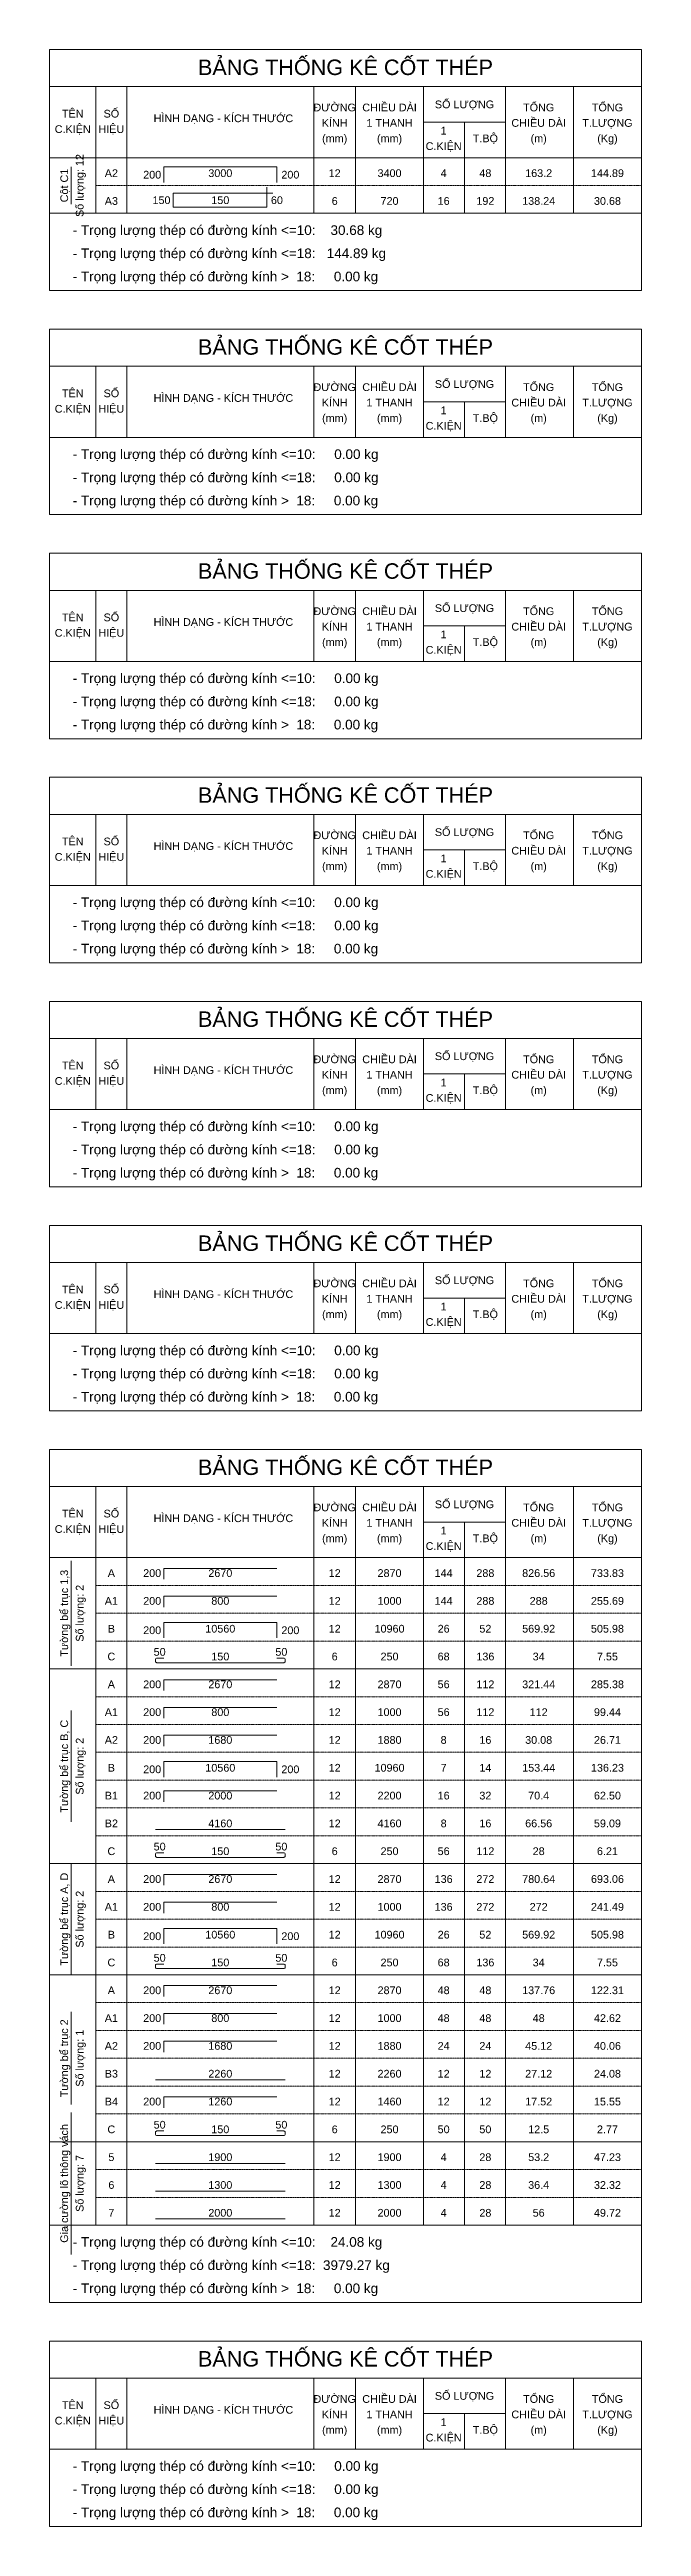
# Model space of a CAD drawing. Header units: inches. Extents: x 0 to 9575, y -312725 to -243725.
# Drawn here: x 0 to 9575, y -312725 to -272650 of the extents above; entities that cross this region are included whole.
import ezdxf
from ezdxf.enums import TextEntityAlignment as Align

# ---------------------------------------------------------------- set-up
doc = ezdxf.new("R2010")
doc.units = ezdxf.units.IN
doc.header["$MEASUREMENT"] = 0
doc.linetypes.add('HIDDENX2', pattern=[0.75, 0.5, -0.25])
for name, color, linetype, lineweight in [('Bao', 2, 'Continuous', 0), ('NetMo', 9, 'HIDDENX2', 0), ('Steel', 4, 'Continuous', 0), ('Text', 2, 'Continuous', 0), ('TextThep', 7, 'Continuous', 0)]:
    doc.layers.add(name, color=color, linetype=linetype, lineweight=lineweight)
doc.styles.add('Hoa', font='micross.ttf')
doc.styles.add('Thuong', font='micross.ttf')

msp = doc.modelspace()

# ---------------------------------------------------------------- texts
at = {"layer": 'Text', "color": 4, "style": 'Hoa'}
for p in [(4787.5, -273062.5), (4787.5, -277587.5), (4787.5, -281212.5), (4787.5, -284837.5), (4787.5, -288462.5), (4787.5, -292087.5), (4787.5, -295712.5), (4787.5, -310137.5)]:
    msp.add_text('BẢNG THỐNG KÊ CỐT THÉP', height=250, dxfattribs=at).set_placement(p, align=Align.CENTER)
at = {"layer": 'Text'}
for s, style, p in [('TÊN', 'Hoa', (375, -273750)), ('SỐ', 'Hoa', (1000, -273750)), ('HÌNH DẠNG - KÍCH THƯỚC', 'Hoa', (2812.5, -273825)), ('ĐƯỜNG', 'Hoa', (4612.5, -273650)), ('CHIỀU DÀI', 'Hoa', (5500, -273650)), ('SỐ LƯỢNG', 'Hoa', (6712.5, -273600)), ('TỔNG', 'Hoa', (7912.5, -273650)), ('TỔNG', 'Hoa', (9025, -273650)), ('C.KIỆN', 'Hoa', (375, -274000)), ('HIỆU', 'Hoa', (1000, -274000)), ('KÍNH', 'Hoa', (4612.5, -273900)), ('(mm)', 'Thuong', (4612.5, -274150)), ('1 THANH', 'Hoa', (5500, -273900)), ('(mm)', 'Thuong', (5500, -274150)), ('1', 'Hoa', (6375, -274025)), ('T.BỘ', 'Hoa', (7050, -274150)), ('CHIỀU DÀI', 'Hoa', (7912.5, -273900)), ('(m)', 'Thuong', (7912.5, -274150)), ('T.LƯỢNG', 'Hoa', (9025, -273900)), ('(Kg)', 'Thuong', (9025, -274150)), ('C.KIỆN', 'Hoa', (6375, -274275)), ('TÊN', 'Hoa', (375, -278275)), ('SỐ', 'Hoa', (1000, -278275)), ('ĐƯỜNG', 'Hoa', (4612.5, -278175)), ('CHIỀU DÀI', 'Hoa', (5500, -278175)), ('SỐ LƯỢNG', 'Hoa', (6712.5, -278125)), ('TỔNG', 'Hoa', (7912.5, -278175)), ('TỔNG', 'Hoa', (9025, -278175)), ('C.KIỆN', 'Hoa', (375, -278525)), ('HIỆU', 'Hoa', (1000, -278525)), ('HÌNH DẠNG - KÍCH THƯỚC', 'Hoa', (2812.5, -278350)), ('KÍNH', 'Hoa', (4612.5, -278425)), ('1 THANH', 'Hoa', (5500, -278425)), ('1', 'Hoa', (6375, -278550)), ('T.BỘ', 'Hoa', (7050, -278675)), ('CHIỀU DÀI', 'Hoa', (7912.5, -278425)), ('T.LƯỢNG', 'Hoa', (9025, -278425)), ('(mm)', 'Thuong', (4612.5, -278675)), ('(mm)', 'Thuong', (5500, -278675)), ('C.KIỆN', 'Hoa', (6375, -278800)), ('(m)', 'Thuong', (7912.5, -278675)), ('(Kg)', 'Thuong', (9025, -278675)), ('ĐƯỜNG', 'Hoa', (4612.5, -281800)), ('CHIỀU DÀI', 'Hoa', (5500, -281800)), ('SỐ LƯỢNG', 'Hoa', (6712.5, -281750)), ('TỔNG', 'Hoa', (7912.5, -281800)), ('TỔNG', 'Hoa', (9025, -281800)), ('C.KIỆN', 'Hoa', (375, -282150)), ('TÊN', 'Hoa', (375, -281900)), ('HIỆU', 'Hoa', (1000, -282150)), ('SỐ', 'Hoa', (1000, -281900)), ('HÌNH DẠNG - KÍCH THƯỚC', 'Hoa', (2812.5, -281975)), ('KÍNH', 'Hoa', (4612.5, -282050)), ('1 THANH', 'Hoa', (5500, -282050)), ('1', 'Hoa', (6375, -282175)), ('CHIỀU DÀI', 'Hoa', (7912.5, -282050)), ('T.LƯỢNG', 'Hoa', (9025, -282050)), ('(mm)', 'Thuong', (4612.5, -282300)), ('(mm)', 'Thuong', (5500, -282300)), ('C.KIỆN', 'Hoa', (6375, -282425)), ('T.BỘ', 'Hoa', (7050, -282300)), ('(m)', 'Thuong', (7912.5, -282300)), ('(Kg)', 'Thuong', (9025, -282300)), ('ĐƯỜNG', 'Hoa', (4612.5, -285425)), ('CHIỀU DÀI', 'Hoa', (5500, -285425)), ('SỐ LƯỢNG', 'Hoa', (6712.5, -285375)), ('TỔNG', 'Hoa', (7912.5, -285425)), ('TỔNG', 'Hoa', (9025, -285425)), ('C.KIỆN', 'Hoa', (375, -285775)), ('TÊN', 'Hoa', (375, -285525)), ('HIỆU', 'Hoa', (1000, -285775)), ('SỐ', 'Hoa', (1000, -285525)), ('HÌNH DẠNG - KÍCH THƯỚC', 'Hoa', (2812.5, -285600)), ('KÍNH', 'Hoa', (4612.5, -285675)), ('1 THANH', 'Hoa', (5500, -285675)), ('1', 'Hoa', (6375, -285800)), ('CHIỀU DÀI', 'Hoa', (7912.5, -285675)), ('T.LƯỢNG', 'Hoa', (9025, -285675)), ('(mm)', 'Thuong', (4612.5, -285925)), ('(mm)', 'Thuong', (5500, -285925)), ('C.KIỆN', 'Hoa', (6375, -286050)), ('T.BỘ', 'Hoa', (7050, -285925)), ('(m)', 'Thuong', (7912.5, -285925)), ('(Kg)', 'Thuong', (9025, -285925)), ('ĐƯỜNG', 'Hoa', (4612.5, -289050)), ('CHIỀU DÀI', 'Hoa', (5500, -289050)), ('SỐ LƯỢNG', 'Hoa', (6712.5, -289000)), ('TỔNG', 'Hoa', (7912.5, -289050)), ('TỔNG', 'Hoa', (9025, -289050)), ('C.KIỆN', 'Hoa', (375, -289400)), ('TÊN', 'Hoa', (375, -289150)), ('HIỆU', 'Hoa', (1000, -289400)), ('SỐ', 'Hoa', (1000, -289150)), ('HÌNH DẠNG - KÍCH THƯỚC', 'Hoa', (2812.5, -289225)), ('KÍNH', 'Hoa', (4612.5, -289300)), ('1 THANH', 'Hoa', (5500, -289300)), ('1', 'Hoa', (6375, -289425)), ('CHIỀU DÀI', 'Hoa', (7912.5, -289300)), ('T.LƯỢNG', 'Hoa', (9025, -289300)), ('(mm)', 'Thuong', (4612.5, -289550)), ('(mm)', 'Thuong', (5500, -289550)), ('C.KIỆN', 'Hoa', (6375, -289675)), ('T.BỘ', 'Hoa', (7050, -289550)), ('(m)', 'Thuong', (7912.5, -289550)), ('(Kg)', 'Thuong', (9025, -289550)), ('ĐƯỜNG', 'Hoa', (4612.5, -292675)), ('CHIỀU DÀI', 'Hoa', (5500, -292675)), ('SỐ LƯỢNG', 'Hoa', (6712.5, -292625)), ('TỔNG', 'Hoa', (7912.5, -292675)), ('TỔNG', 'Hoa', (9025, -292675)), ('C.KIỆN', 'Hoa', (375, -293025)), ('TÊN', 'Hoa', (375, -292775)), ('HIỆU', 'Hoa', (1000, -293025)), ('SỐ', 'Hoa', (1000, -292775)), ('HÌNH DẠNG - KÍCH THƯỚC', 'Hoa', (2812.5, -292850)), ('KÍNH', 'Hoa', (4612.5, -292925)), ('1 THANH', 'Hoa', (5500, -292925)), ('1', 'Hoa', (6375, -293050)), ('CHIỀU DÀI', 'Hoa', (7912.5, -292925)), ('T.LƯỢNG', 'Hoa', (9025, -292925)), ('(mm)', 'Thuong', (4612.5, -293175)), ('(mm)', 'Thuong', (5500, -293175)), ('C.KIỆN', 'Hoa', (6375, -293300)), ('T.BỘ', 'Hoa', (7050, -293175)), ('(m)', 'Thuong', (7912.5, -293175)), ('(Kg)', 'Thuong', (9025, -293175)), ('ĐƯỜNG', 'Hoa', (4612.5, -296300)), ('CHIỀU DÀI', 'Hoa', (5500, -296300)), ('SỐ LƯỢNG', 'Hoa', (6712.5, -296250)), ('TỔNG', 'Hoa', (7912.5, -296300)), ('TỔNG', 'Hoa', (9025, -296300)), ('C.KIỆN', 'Hoa', (375, -296650)), ('TÊN', 'Hoa', (375, -296400)), ('HIỆU', 'Hoa', (1000, -296650)), ('SỐ', 'Hoa', (1000, -296400)), ('HÌNH DẠNG - KÍCH THƯỚC', 'Hoa', (2812.5, -296475)), ('KÍNH', 'Hoa', (4612.5, -296550)), ('1 THANH', 'Hoa', (5500, -296550)), ('1', 'Hoa', (6375, -296675)), ('CHIỀU DÀI', 'Hoa', (7912.5, -296550)), ('T.LƯỢNG', 'Hoa', (9025, -296550)), ('(mm)', 'Thuong', (4612.5, -296800)), ('(mm)', 'Thuong', (5500, -296800)), ('C.KIỆN', 'Hoa', (6375, -296925)), ('T.BỘ', 'Hoa', (7050, -296800)), ('(m)', 'Thuong', (7912.5, -296800)), ('(Kg)', 'Thuong', (9025, -296800)), ('ĐƯỜNG', 'Hoa', (4612.5, -310725)), ('CHIỀU DÀI', 'Hoa', (5500, -310725)), ('SỐ LƯỢNG', 'Hoa', (6712.5, -310675)), ('TỔNG', 'Hoa', (7912.5, -310725)), ('TỔNG', 'Hoa', (9025, -310725)), ('C.KIỆN', 'Hoa', (375, -311075)), ('TÊN', 'Hoa', (375, -310825)), ('HIỆU', 'Hoa', (1000, -311075)), ('SỐ', 'Hoa', (1000, -310825)), ('HÌNH DẠNG - KÍCH THƯỚC', 'Hoa', (2812.5, -310900)), ('KÍNH', 'Hoa', (4612.5, -310975)), ('1 THANH', 'Hoa', (5500, -310975)), ('1', 'Hoa', (6375, -311100)), ('CHIỀU DÀI', 'Hoa', (7912.5, -310975)), ('T.LƯỢNG', 'Hoa', (9025, -310975)), ('(mm)', 'Thuong', (4612.5, -311225)), ('(mm)', 'Thuong', (5500, -311225)), ('C.KIỆN', 'Hoa', (6375, -311350)), ('T.BỘ', 'Hoa', (7050, -311225)), ('(m)', 'Thuong', (7912.5, -311225)), ('(Kg)', 'Thuong', (9025, -311225))]:
    msp.add_text(s, height=125, dxfattribs=dict(at, style=style)).set_placement(p, align=Align.CENTER)
at = {"layer": 'Text', "style": 'Hoa'}
for s, p in [('Số lượng: 12', (550, -274850)), ('Cột C1', (300, -274850)), ('Tường bể trục 1,3', (300, -297950)), ('Số lượng: 2', (550, -297950)), ('Tường bể trục B, C', (300, -300425)), ('Số lượng: 2', (550, -300425)), ('Tường bể trục A, D', (300, -302900)), ('Số lượng: 2', (550, -302900)), ('Tường bể trục 2', (300, -305150)), ('Số lượng: 1', (550, -305150)), ('Gia cường lõ thông vách', (300, -307175)), ('Số lượng: 7', (550, -307175))]:
    msp.add_text(s, height=125, rotation=90.00021, dxfattribs=at).set_placement(p, align=Align.CENTER)
for s, p in [('- Trọng lượng thép có đường kính <=10:    30.68 kg', (375, -275650)), ('- Trọng lượng thép có đường kính <=18:   144.89 kg', (375, -276025)), ('- Trọng lượng thép có đường kính >  18:     0.00 kg', (375, -276400)), ('- Trọng lượng thép có đường kính <=10:     0.00 kg', (375, -279275)), ('- Trọng lượng thép có đường kính <=18:     0.00 kg', (375, -279650)), ('- Trọng lượng thép có đường kính >  18:     0.00 kg', (375, -280025)), ('- Trọng lượng thép có đường kính <=10:     0.00 kg', (375, -282900)), ('- Trọng lượng thép có đường kính <=18:     0.00 kg', (375, -283275)), ('- Trọng lượng thép có đường kính >  18:     0.00 kg', (375, -283650)), ('- Trọng lượng thép có đường kính <=10:     0.00 kg', (375, -286525)), ('- Trọng lượng thép có đường kính <=18:     0.00 kg', (375, -286900)), ('- Trọng lượng thép có đường kính >  18:     0.00 kg', (375, -287275)), ('- Trọng lượng thép có đường kính <=10:     0.00 kg', (375, -290150)), ('- Trọng lượng thép có đường kính <=18:     0.00 kg', (375, -290525)), ('- Trọng lượng thép có đường kính >  18:     0.00 kg', (375, -290900)), ('- Trọng lượng thép có đường kính <=10:     0.00 kg', (375, -293775)), ('- Trọng lượng thép có đường kính <=18:     0.00 kg', (375, -294150)), ('- Trọng lượng thép có đường kính >  18:     0.00 kg', (375, -294525)), ('- Trọng lượng thép có đường kính <=10:    24.08 kg', (375, -308200)), ('- Trọng lượng thép có đường kính <=18:  3979.27 kg', (375, -308575)), ('- Trọng lượng thép có đường kính >  18:     0.00 kg', (375, -308950)), ('- Trọng lượng thép có đường kính <=10:     0.00 kg', (375, -311825)), ('- Trọng lượng thép có đường kính <=18:     0.00 kg', (375, -312200)), ('- Trọng lượng thép có đường kính >  18:     0.00 kg', (375, -312575))]:
    msp.add_text(s, height=156.25, dxfattribs=at).set_placement(p)
at = {"layer": 'TextThep', "style": 'Hoa'}
for s, p in [('A2', (1000, -274750)), ('3000', (2762.5, -274750)), ('12', (4612.5, -274750)), ('A3', (1000, -275200)), ('150', (2762.5, -275187.5)), ('6', (4612.5, -275200)), ('A', (1000, -297400)), ('2670', (2762.5, -297400)), ('12', (4612.5, -297400)), ('A1', (1000, -297850)), ('800', (2762.5, -297850)), ('12', (4612.5, -297850)), ('B', (1000, -298300)), ('10560', (2762.5, -298300)), ('12', (4612.5, -298300)), ('50', (1781.2, -298675)), ('50', (3750, -298675)), ('C', (1000, -298750)), ('150', (2762.5, -298750)), ('6', (4612.5, -298750)), ('A', (1000, -299200)), ('2670', (2762.5, -299200)), ('12', (4612.5, -299200)), ('A1', (1000, -299650)), ('800', (2762.5, -299650)), ('12', (4612.5, -299650)), ('A2', (1000, -300100)), ('1680', (2762.5, -300100)), ('12', (4612.5, -300100)), ('B', (1000, -300550)), ('10560', (2762.5, -300550)), ('12', (4612.5, -300550)), ('B1', (1000, -301000)), ('2000', (2762.5, -301000)), ('12', (4612.5, -301000)), ('B2', (1000, -301450)), ('4160', (2762.5, -301450)), ('12', (4612.5, -301450)), ('4160', (5500, -301450)), ('8', (6375, -301450)), ('16', (7050, -301450)), ('66.56', (7912.5, -301450)), ('59.09', (9025, -301450)), ('C', (1000, -301900)), ('50', (1781.2, -301825)), ('150', (2762.5, -301900)), ('50', (3750, -301825)), ('6', (4612.5, -301900)), ('A', (1000, -302350)), ('2670', (2762.5, -302350)), ('12', (4612.5, -302350)), ('A1', (1000, -302800)), ('800', (2762.5, -302800)), ('12', (4612.5, -302800)), ('B', (1000, -303250)), ('10560', (2762.5, -303250)), ('12', (4612.5, -303250)), ('C', (1000, -303700)), ('50', (1781.2, -303625)), ('150', (2762.5, -303700)), ('50', (3750, -303625)), ('6', (4612.5, -303700)), ('A', (1000, -304150)), ('2670', (2762.5, -304150)), ('12', (4612.5, -304150)), ('A1', (1000, -304600)), ('800', (2762.5, -304600)), ('12', (4612.5, -304600)), ('A2', (1000, -305050)), ('1680', (2762.5, -305050)), ('12', (4612.5, -305050)), ('B3', (1000, -305500)), ('2260', (2762.5, -305500)), ('12', (4612.5, -305500)), ('2260', (5500, -305500)), ('12', (6375, -305500)), ('12', (7050, -305500)), ('27.12', (7912.5, -305500)), ('24.08', (9025, -305500)), ('B4', (1000, -305950)), ('50', (1781.2, -306325)), ('1260', (2762.5, -305950)), ('50', (3750, -306325)), ('12', (4612.5, -305950)), ('C', (1000, -306400)), ('150', (2762.5, -306400)), ('6', (4612.5, -306400)), ('5', (1000, -306850)), ('1900', (2762.5, -306850)), ('12', (4612.5, -306850)), ('1900', (5500, -306850)), ('4', (6375, -306850)), ('28', (7050, -306850)), ('53.2', (7912.5, -306850)), ('47.23', (9025, -306850)), ('6', (1000, -307300)), ('1300', (2762.5, -307300)), ('12', (4612.5, -307300)), ('1300', (5500, -307300)), ('4', (6375, -307300)), ('28', (7050, -307300)), ('36.4', (7912.5, -307300)), ('32.32', (9025, -307300)), ('7', (1000, -307750)), ('2000', (2762.5, -307750)), ('12', (4612.5, -307750)), ('2000', (5500, -307750)), ('4', (6375, -307750)), ('28', (7050, -307750)), ('56', (7912.5, -307750)), ('49.72', (9025, -307750))]:
    msp.add_text(s, height=125, dxfattribs=at).set_placement(p, align=Align.BOTTOM_CENTER)
for s, p in [('200', (1806.2, -274775)), ('150', (1956.2, -275187.5)), ('200', (1806.2, -297400)), ('200', (1806.2, -297850)), ('200', (1806.2, -298325)), ('200', (1806.2, -299200)), ('200', (1806.2, -299650)), ('200', (1806.2, -300100)), ('200', (1806.2, -300575)), ('200', (1806.2, -301000)), ('200', (1806.2, -302350)), ('200', (1806.2, -302800)), ('200', (1806.2, -303275)), ('200', (1806.2, -304150)), ('200', (1806.2, -304600)), ('200', (1806.2, -305050)), ('200', (1806.2, -305950))]:
    msp.add_text(s, height=125, dxfattribs=at).set_placement(p, align=Align.BOTTOM_RIGHT)
for s, p in [('200', (3750, -274775)), ('60', (3581.2, -275187.5)), ('200', (3750, -298325)), ('200', (3750, -300575)), ('200', (3750, -303275))]:
    msp.add_text(s, height=125, dxfattribs=at).set_placement(p, align=Align.BOTTOM_LEFT)
at = {"layer": 'TextThep', "color": 7, "style": 'Hoa'}
for s, p in [('3400', (5500, -274750)), ('4', (6375, -274750)), ('48', (7050, -274750)), ('163.2', (7912.5, -274750)), ('144.89', (9025, -274750)), ('720', (5500, -275200)), ('16', (6375, -275200)), ('192', (7050, -275200)), ('138.24', (7912.5, -275200)), ('30.68', (9025, -275200)), ('2870', (5500, -297400)), ('144', (6375, -297400)), ('288', (7050, -297400)), ('826.56', (7912.5, -297400)), ('733.83', (9025, -297400)), ('1000', (5500, -297850)), ('144', (6375, -297850)), ('288', (7050, -297850)), ('288', (7912.5, -297850)), ('255.69', (9025, -297850)), ('10960', (5500, -298300)), ('26', (6375, -298300)), ('52', (7050, -298300)), ('569.92', (7912.5, -298300)), ('505.98', (9025, -298300)), ('250', (5500, -298750)), ('68', (6375, -298750)), ('136', (7050, -298750)), ('34', (7912.5, -298750)), ('7.55', (9025, -298750)), ('2870', (5500, -299200)), ('56', (6375, -299200)), ('112', (7050, -299200)), ('321.44', (7912.5, -299200)), ('285.38', (9025, -299200)), ('1000', (5500, -299650)), ('56', (6375, -299650)), ('112', (7050, -299650)), ('112', (7912.5, -299650)), ('99.44', (9025, -299650)), ('1880', (5500, -300100)), ('8', (6375, -300100)), ('16', (7050, -300100)), ('30.08', (7912.5, -300100)), ('26.71', (9025, -300100)), ('10960', (5500, -300550)), ('7', (6375, -300550)), ('14', (7050, -300550)), ('153.44', (7912.5, -300550)), ('136.23', (9025, -300550)), ('2200', (5500, -301000)), ('16', (6375, -301000)), ('32', (7050, -301000)), ('70.4', (7912.5, -301000)), ('62.50', (9025, -301000)), ('250', (5500, -301900)), ('56', (6375, -301900)), ('112', (7050, -301900)), ('28', (7912.5, -301900)), ('6.21', (9025, -301900)), ('2870', (5500, -302350)), ('136', (6375, -302350)), ('272', (7050, -302350)), ('780.64', (7912.5, -302350)), ('693.06', (9025, -302350)), ('1000', (5500, -302800)), ('136', (6375, -302800)), ('272', (7050, -302800)), ('272', (7912.5, -302800)), ('241.49', (9025, -302800)), ('10960', (5500, -303250)), ('26', (6375, -303250)), ('52', (7050, -303250)), ('569.92', (7912.5, -303250)), ('505.98', (9025, -303250)), ('250', (5500, -303700)), ('68', (6375, -303700)), ('136', (7050, -303700)), ('34', (7912.5, -303700)), ('7.55', (9025, -303700)), ('2870', (5500, -304150)), ('48', (6375, -304150)), ('48', (7050, -304150)), ('137.76', (7912.5, -304150)), ('122.31', (9025, -304150)), ('1000', (5500, -304600)), ('48', (6375, -304600)), ('48', (7050, -304600)), ('48', (7912.5, -304600)), ('42.62', (9025, -304600)), ('1880', (5500, -305050)), ('24', (6375, -305050)), ('24', (7050, -305050)), ('45.12', (7912.5, -305050)), ('40.06', (9025, -305050)), ('1460', (5500, -305950)), ('12', (6375, -305950)), ('12', (7050, -305950)), ('17.52', (7912.5, -305950)), ('15.55', (9025, -305950)), ('250', (5500, -306400)), ('50', (6375, -306400)), ('50', (7050, -306400)), ('12.5', (7912.5, -306400)), ('2.77', (9025, -306400))]:
    msp.add_text(s, height=125, dxfattribs=at).set_placement(p, align=Align.BOTTOM_CENTER)

# ---------------------------------------------------------------- linework, layer by layer
at = {"layer": 'Bao'}
for p, q in [((0, -272650), (9575, -272650)), ((0, -272650), (0, -276550)), ((9575, -272650), (9575, -276550)), ((0, -273250), (9575, -273250)), ((750, -273250), (750, -275300)), ((1250, -273250), (1250, -275300)), ((4275, -273250), (4275, -275300)), ((4950, -273250), (4950, -275300)), ((6050, -273250), (6050, -275300)), ((7375, -273250), (7375, -275300)), ((8475, -273250), (8475, -275300)), ((6050, -273825), (7375, -273825)), ((6712.5, -273825), (6712.5, -275300)), ((0, -274400), (9575, -274400)), ((0, -277175), (9575, -277175)), ((0, -277175), (0, -280175)), ((9575, -277175), (9575, -280175)), ((0, -277775), (9575, -277775)), ((750, -277775), (750, -278925)), ((1250, -277775), (1250, -278925)), ((4275, -277775), (4275, -278925)), ((4950, -277775), (4950, -278925)), ((6050, -277775), (6050, -278925)), ((7375, -277775), (7375, -278925)), ((8475, -277775), (8475, -278925)), ((6050, -278350), (7375, -278350)), ((6712.5, -278350), (6712.5, -278925)), ((0, -278925), (9575, -278925)), ((0, -280800), (9575, -280800)), ((0, -280800), (0, -283800)), ((9575, -280800), (9575, -283800)), ((0, -281400), (9575, -281400)), ((750, -281400), (750, -282550)), ((1250, -281400), (1250, -282550)), ((4275, -281400), (4275, -282550)), ((4950, -281400), (4950, -282550)), ((6050, -281400), (6050, -282550)), ((7375, -281400), (7375, -282550)), ((8475, -281400), (8475, -282550)), ((6050, -281975), (7375, -281975)), ((6712.5, -281975), (6712.5, -282550)), ((0, -282550), (9575, -282550)), ((0, -284425), (9575, -284425)), ((0, -284425), (0, -287425)), ((9575, -284425), (9575, -287425)), ((0, -285025), (9575, -285025)), ((750, -285025), (750, -286175)), ((1250, -285025), (1250, -286175)), ((4275, -285025), (4275, -286175)), ((4950, -285025), (4950, -286175)), ((6050, -285025), (6050, -286175)), ((7375, -285025), (7375, -286175)), ((8475, -285025), (8475, -286175)), ((6050, -285600), (7375, -285600)), ((6712.5, -285600), (6712.5, -286175)), ((0, -286175), (9575, -286175)), ((0, -288050), (9575, -288050)), ((0, -288050), (0, -291050)), ((9575, -288050), (9575, -291050)), ((0, -288650), (9575, -288650)), ((750, -288650), (750, -289800)), ((1250, -288650), (1250, -289800)), ((4275, -288650), (4275, -289800)), ((4950, -288650), (4950, -289800)), ((6050, -288650), (6050, -289800)), ((7375, -288650), (7375, -289800)), ((8475, -288650), (8475, -289800)), ((6050, -289225), (7375, -289225)), ((6712.5, -289225), (6712.5, -289800)), ((0, -289800), (9575, -289800)), ((0, -291675), (9575, -291675)), ((0, -291675), (0, -294675)), ((9575, -291675), (9575, -294675)), ((0, -292275), (9575, -292275)), ((750, -292275), (750, -293425)), ((1250, -292275), (1250, -293425)), ((4275, -292275), (4275, -293425)), ((4950, -292275), (4950, -293425)), ((6050, -292275), (6050, -293425)), ((7375, -292275), (7375, -293425)), ((8475, -292275), (8475, -293425)), ((6050, -292850), (7375, -292850)), ((6712.5, -292850), (6712.5, -293425)), ((0, -293425), (9575, -293425)), ((0, -295300), (9575, -295300)), ((0, -295300), (0, -309100)), ((9575, -295300), (9575, -309100)), ((0, -295900), (9575, -295900)), ((750, -295900), (750, -307850)), ((1250, -295900), (1250, -307850)), ((4275, -295900), (4275, -307850)), ((4950, -295900), (4950, -307850)), ((6050, -295900), (6050, -307850)), ((7375, -295900), (7375, -307850)), ((8475, -295900), (8475, -307850)), ((6050, -296475), (7375, -296475)), ((6712.5, -296475), (6712.5, -307850)), ((0, -297050), (9575, -297050)), ((0, -309725), (9575, -309725)), ((0, -309725), (0, -312725)), ((9575, -309725), (9575, -312725)), ((0, -310325), (9575, -310325)), ((750, -310325), (750, -311475)), ((1250, -310325), (1250, -311475)), ((4275, -310325), (4275, -311475)), ((4950, -310325), (4950, -311475)), ((6050, -310325), (6050, -311475)), ((7375, -310325), (7375, -311475)), ((8475, -310325), (8475, -311475)), ((6050, -310900), (7375, -310900)), ((6712.5, -310900), (6712.5, -311475)), ((0, -311475), (9575, -311475))]:
    msp.add_line(p, q, dxfattribs=at)
at = {"layer": 'NetMo'}
for p, q in [((750, -274850), (9575, -274850)), ((750, -275300), (9575, -275300)), ((750, -297500), (9575, -297500)), ((750, -297950), (9575, -297950)), ((750, -298400), (9575, -298400)), ((750, -298850), (9575, -298850)), ((750, -299300), (9575, -299300)), ((750, -299750), (9575, -299750)), ((750, -300200), (9575, -300200)), ((750, -300650), (9575, -300650)), ((750, -301100), (9575, -301100)), ((750, -301550), (9575, -301550)), ((750, -302000), (9575, -302000)), ((750, -302450), (9575, -302450)), ((750, -302900), (9575, -302900)), ((750, -303350), (9575, -303350)), ((750, -303800), (9575, -303800)), ((750, -304250), (9575, -304250)), ((750, -304700), (9575, -304700)), ((750, -305150), (9575, -305150)), ((750, -305600), (9575, -305600)), ((750, -306050), (9575, -306050)), ((750, -306500), (9575, -306500)), ((750, -306950), (9575, -306950)), ((750, -307400), (9575, -307400)), ((750, -307850), (9575, -307850))]:
    msp.add_line(p, q, dxfattribs=at)
at = {"layer": 'Steel'}
for points in [[(1850, -274800), (1850, -274550), (3675, -274550), (3675, -274800)], [(3612.5, -274975), (2000, -274975), (2000, -275200), (3512.5, -275200), (3512.5, -274875)], [(1850, -297400), (1850, -297225), (3675, -297225)], [(1850, -297850), (1850, -297675), (3675, -297675)], [(1850, -298350), (1850, -298100), (3675, -298100), (3675, -298350)], [(1850, -299200), (1850, -299025), (3675, -299025)], [(1850, -299650), (1850, -299475), (3675, -299475)], [(1850, -300100), (1850, -299925), (3675, -299925)], [(1850, -300600), (1850, -300350), (3675, -300350), (3675, -300600)], [(1850, -301000), (1850, -300825), (3675, -300825)], [(1712.5, -301450), (3812.5, -301450)], [(1850, -302350), (1850, -302175), (3675, -302175)], [(1850, -302800), (1850, -302625), (3675, -302625)], [(1850, -303300), (1850, -303050), (3675, -303050), (3675, -303300)], [(1850, -304150), (1850, -303975), (3675, -303975)], [(1850, -304600), (1850, -304425), (3675, -304425)], [(1850, -305050), (1850, -304875), (3675, -304875)], [(1712.5, -305500), (3812.5, -305500)], [(1850, -305950), (1850, -305775), (3675, -305775)], [(1712.5, -306850), (3812.5, -306850)], [(1712.5, -307300), (3812.5, -307300)], [(1712.5, -307750), (3812.5, -307750)]]:
    msp.add_lwpolyline(points, dxfattribs=at)
for points in [[(1850, -298675), (1737.5, -298675, 0.4142136), (1712.5, -298700), (1712.5, -298725, 0.4142136), (1737.5, -298750), (3787.5, -298750, 0.4142136), (3812.5, -298725), (3812.5, -298700, 0.4142136), (3787.5, -298675), (3675, -298675)], [(1850, -301825), (1737.5, -301825, 0.4142136), (1712.5, -301850), (1712.5, -301875, 0.4142136), (1737.5, -301900), (3787.5, -301900, 0.4142136), (3812.5, -301875), (3812.5, -301850, 0.4142136), (3787.5, -301825), (3675, -301825)], [(1850, -303625), (1737.5, -303625, 0.4142136), (1712.5, -303650), (1712.5, -303675, 0.4142136), (1737.5, -303700), (3787.5, -303700, 0.4142136), (3812.5, -303675), (3812.5, -303650, 0.4142136), (3787.5, -303625), (3675, -303625)], [(1850, -306325), (1737.5, -306325, 0.4142136), (1712.5, -306350), (1712.5, -306375, 0.4142136), (1737.5, -306400), (3787.5, -306400, 0.4142136), (3812.5, -306375), (3812.5, -306350, 0.4142136), (3787.5, -306325), (3675, -306325)]]:
    msp.add_lwpolyline(points, format="xyb", dxfattribs=at)
at = {"layer": 'Text'}
for p, q in [((350, -275150), (350, -274550)), ((0, -275300), (9575, -275300)), ((0, -275300), (9575, -275300)), ((0, -276550), (9575, -276550)), ((0, -278925), (9575, -278925)), ((0, -280175), (9575, -280175)), ((0, -282550), (9575, -282550)), ((0, -283800), (9575, -283800)), ((0, -286175), (9575, -286175)), ((0, -287425), (9575, -287425)), ((0, -289800), (9575, -289800)), ((0, -291050), (9575, -291050)), ((0, -293425), (9575, -293425)), ((0, -294675), (9575, -294675)), ((350, -298800), (350, -297100)), ((0, -298850), (9575, -298850)), ((350, -301325), (350, -299525)), ((0, -302000), (9575, -302000)), ((350, -303800), (350, -302000)), ((0, -303800), (9575, -303800)), ((350, -305900), (350, -304400)), ((350, -308325), (350, -306025)), ((0, -306500), (9575, -306500)), ((0, -307850), (9575, -307850)), ((0, -307850), (9575, -307850)), ((0, -309100), (9575, -309100)), ((0, -311475), (9575, -311475)), ((0, -312725), (9575, -312725))]:
    msp.add_line(p, q, dxfattribs=at)

msp.set_redraw_order([(e.dxf.handle, doc.entitydb.next_handle()) for e in msp.query("TEXT MTEXT ATTDEF DIMENSION ARC_DIMENSION")])  # texts and dimensions are drawn at this point

doc.saveas('drawing.dxf')
